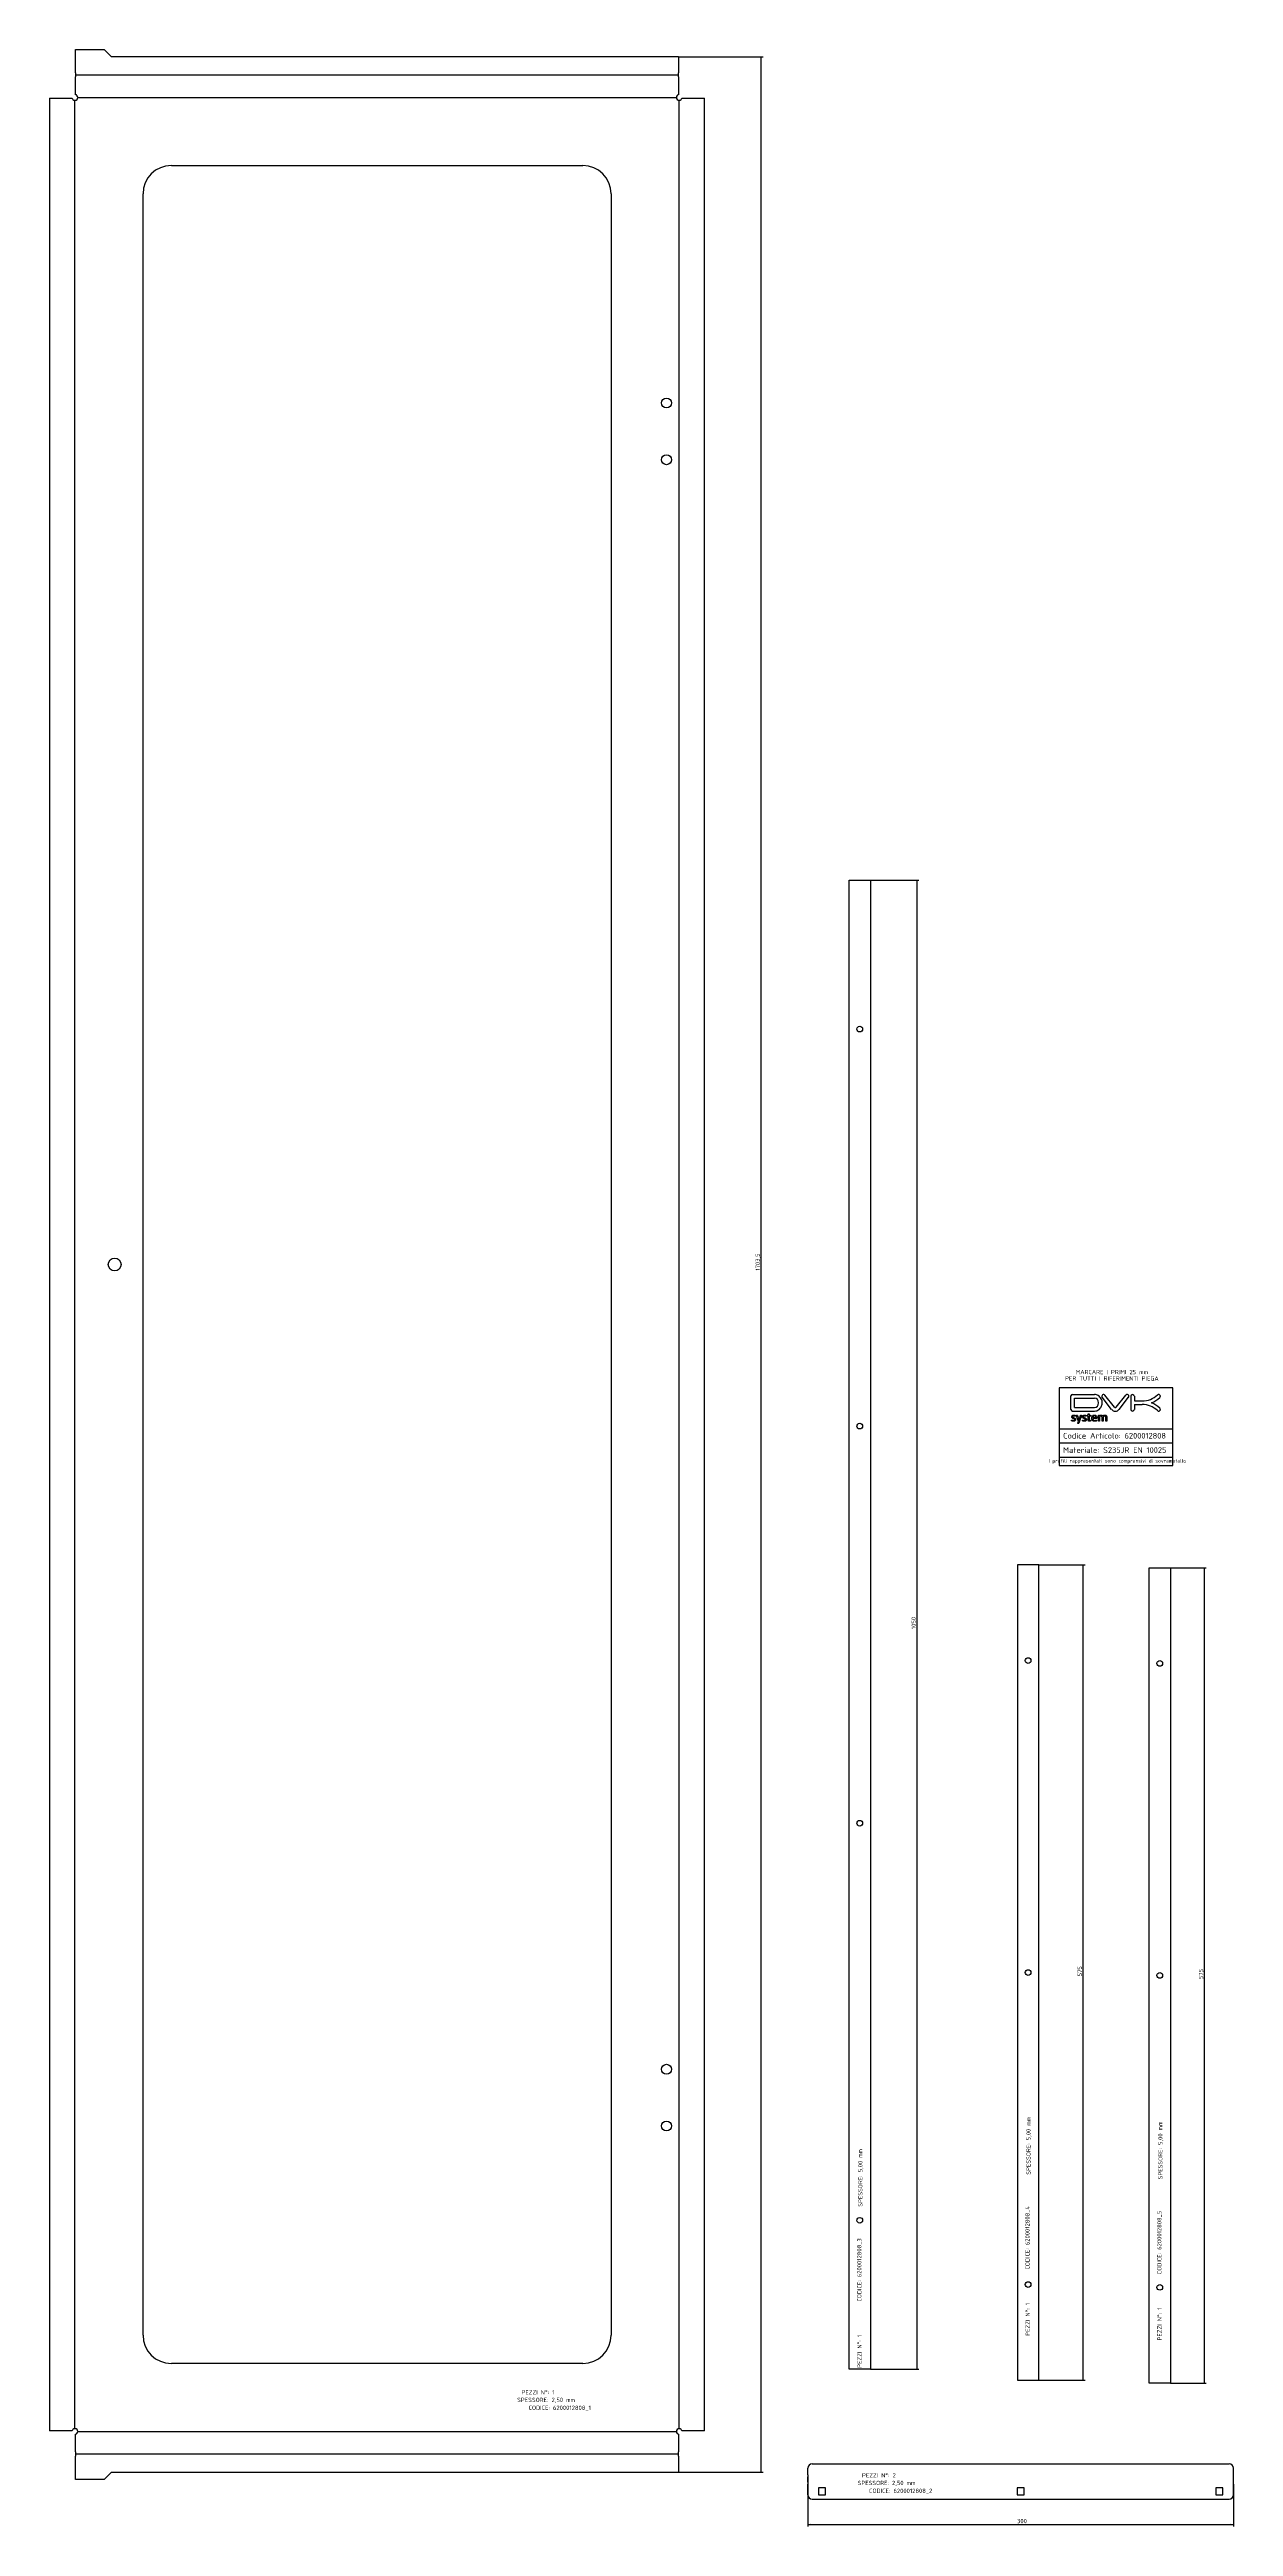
# Model space of a CAD drawing. Header units: millimetres. Extents: x 53 to 887, y 28 to 1774.
import ezdxf
from ezdxf.entities.mleader import LeaderData, LeaderLine
from ezdxf.enums import TextEntityAlignment as Align
from ezdxf.lldxf.tags import DXFTag
from ezdxf.math import Vec2, Vec3

# ---------------------------------------------------------------- set-up
doc = ezdxf.new("R2010")
doc.units = ezdxf.units.MM
for name, color, linetype in [('6200012808_1', 7, 'Continuous'), ('6200012808_2', 7, 'Continuous'), ('6200012808_3', 7, 'Continuous'), ('6200012808_4', 7, 'Continuous'), ('6200012808_5', 7, 'Continuous'), ('Default', 7, 'Continuous'), ('DV3_Default', 7, 'Continuous'), ('DV4_Default', 7, 'Continuous'), ('DV5_Default', 7, 'Continuous')]:
    doc.layers.add(name, color=color, linetype=linetype)
doc.styles.add('SEACAD_Solid_Edge_ISO', font='seiso.ttf')
tags = doc.linetypes.add('CENTER2', pattern=[28.575, 19.05, -3.175, 3.175, -3.175]).pattern_tags.tags
tags[10:11] = [DXFTag(74, 4), DXFTag(75, 0), DXFTag(340, '0'), DXFTag(46, 0.0), DXFTag(50, 0.0), DXFTag(44, 0.0), DXFTag(45, 0.0)]
tags[8:9] = [DXFTag(74, 4), DXFTag(75, 0), DXFTag(340, '0'), DXFTag(46, 0.0), DXFTag(50, 0.0), DXFTag(44, 0.0), DXFTag(45, 0.0)]
tags[6:7] = [DXFTag(74, 4), DXFTag(75, 0), DXFTag(340, '0'), DXFTag(46, 0.0), DXFTag(50, 0.0), DXFTag(44, 0.0), DXFTag(45, 0.0)]
tags[4:5] = [DXFTag(74, 4), DXFTag(75, 0), DXFTag(340, '0'), DXFTag(46, 0.0), DXFTag(50, 0.0), DXFTag(44, 0.0), DXFTag(45, 0.0)]
doc.dimstyles.new('DVK_System', dxfattribs={"dimtxt": 3, "dimasz": 2.25, "dimexe": 1.5, "dimexo": 0, "dimgap": 0.75, "dimtad": 1, "dimdec": 1, "dimtxsty": 'SEACAD_Solid_Edge_ISO', "dimblk1": '_SE_FILLED', "dimblk2": '_SE_FILLED', "dimsah": 1, "dimcen": 1.5, "dimazin": 3, "dimtfac": 0.5, "dimtdec": 3, "dimtmove": 0, "dimatfit": 3})

# ---------------------------------------------------------------- blocks, each defined once
blk = doc.blocks.new('_DOT')
at = {"color": 0}
blk.add_line((0, 0), (-1, 0), dxfattribs=at)
at = {"color": 0, "const_width": 0.333}
blk.add_lwpolyline([(-0.1665, 0, 1), (0.1665, 0, 1)], format="xyb", close=True, dxfattribs=at)
blk = doc.blocks.new('_SE_FILLED')
at = {"color": 0}
blk.add_line((0, 0), (-1, 0), dxfattribs=at)
blk.add_solid([(0, 0), (-1, -0.1665), (-1, 0.1665), (0, 0)], dxfattribs=at)
blk = doc.blocks.new('DVK_logo_sviluppi')
at = {"layer": 'Default', "color": 7, "linetype": 'Continuous'}
for p, q in [((1, 0), (16.6, 0)), ((0, -10.7), (0, -1)), ((1, -11.7), (16.5, -11.7)), ((2.5, -2.5), (16.6, -2.5)), ((2.5, -9.2), (2.5, -2.5)), ((2.5, -9.2), (16.6, -9.2)), ((7.5, -14.9), (6.1, -18.8)), ((15.4, -16.3), (17.6, -16.3)), ((28.7, -10.5), (22, -2)), ((30.7, -8.9), (24, -0.5)), ((31.9, -8.9), (38.6, -0.5)), ((33.9, -10.5), (40.6, -2)), ((42.2, -1.3), (42.2, -10.5)), ((44.7, -1.3), (44.7, -4.6)), ((44.7, -4.6), (50.2, -4.6)), ((44.7, -7.1), (50.2, -7.1)), ((44.7, -7.1), (44.7, -10.5)), ((5.7, -18), (5.7, -18))]:
    blk.add_line(p, q, dxfattribs=at)
for centre, radius, start, end in [((1, -1), 1.01, 90, 180), ((23, -1.3), 1.26, 38.5296, 218.5296), ((39.6, -1.3), 1.26, 321.4704, 141.4704), ((43.4, -1.3), 1.26, 0, 180), ((61.8, -1.3), 1.26, 313.3879, 133.3879), ((1, -10.7), 1.01, 180, 270), ((31.3, -8.5), 3.28, 218.5296, 321.4704), ((31.3, -8.5), 0.756, 218.5296, 321.4704), ((43.4, -10.5), 1.26, 180, 0), ((50.2, 11), 15.6, 270, 313.3879), ((50.2, -22.7), 15.6, 46.6121, 90), ((50.2, 11), 18.1, 291.4838, 313.3879), ((50.2, -22.7), 18.1, 46.6121, 68.5162), ((61.8, -10.5), 1.26, 226.6121, 46.6121)]:
    blk.add_arc(centre, radius, start, end, dxfattribs=at)
blk.add_ellipse((16.6, -5.9), major_axis=(0, 3.35), ratio=0.845363, start_param=3.141593, end_param=6.283185, dxfattribs=at)
for points, knots in [([(16.5, -11.7), (16.6, -11.7), (16.6, -11.7), (17.2, -11.7), (17.8, -11.6), (18.8, -11.3), (19.2, -11), (20.1, -10.4), (20.4, -10.1), (21, -9.4), (21.2, -9), (21.5, -8.3), (21.7, -7.9), (21.9, -7), (22, -6.6), (22, -5.6), (22, -5.1), (21.8, -4.1), (21.6, -3.6), (21.1, -2.6), (20.8, -2.2), (20.1, -1.4), (19.7, -1), (18.9, -0.5), (18.4, -0.3), (18, -0.2), (17.5, -0.1), (17.1, 0), (16.6, 0)], [0, 0, 0, 0, 0.004017, 0.004017, 0.070416, 0.070416, 0.136815, 0.136815, 0.203214, 0.203214, 0.269614, 0.269614, 0.336013, 0.336013, 0.402412, 0.402412, 0.468812, 0.468812, 0.535211, 0.535211, 0.60161, 0.60161, 0.66801, 0.66801, 0.734409, 0.734409, 0.734409, 1, 1, 1, 1]), ([(0.5, -18.1), (0.5, -18.1), (0.5, -18), (0.5, -18), (0.5, -18), (0.5, -18), (0.5, -18), (0.6, -18), (0.6, -18), (0.7, -18), (0.7, -18), (0.8, -18.1), (0.9, -18.1), (1, -18.1), (1, -18.2), (1.2, -18.2), (1.3, -18.3), (1.4, -18.3), (1.6, -18.3), (1.7, -18.3), (1.8, -18.3), (2, -18.3), (2, -18.3), (2.2, -18.3), (2.2, -18.2), (2.4, -18.1), (2.4, -18.1), (2.5, -18), (2.5, -17.9), (2.5, -17.8), (2.5, -17.6), (2.5, -17.5), (2.5, -17.4), (2.4, -17.3), (2.3, -17.3), (2.2, -17.2), (2.1, -17.1), (2, -17.1), (1.9, -17.1), (1.8, -17), (1.7, -17), (1.5, -16.9), (1.4, -16.9), (1.3, -16.8), (1.2, -16.7), (1.1, -16.7), (1, -16.6), (0.8, -16.4), (0.7, -16.3), (0.6, -16.2), (0.6, -16.1), (0.5, -15.9), (0.5, -15.6), (0.6, -15.4), (0.7, -15.1), (0.8, -15), (1, -14.8), (1.2, -14.7), (1.5, -14.6), (1.7, -14.5), (2, -14.5), (2.1, -14.5), (2.2, -14.6), (2.3, -14.6), (2.4, -14.6), (2.5, -14.6), (2.6, -14.6), (2.7, -14.7), (2.8, -14.7), (2.8, -14.7), (2.9, -14.8), (2.9, -14.8), (3, -14.8), (3, -14.8), (3, -14.8), (3, -14.9)], [0, 0, 0, 0, 0.008955, 0.008955, 0.017909, 0.017909, 0.017909, 0.027258, 0.027258, 0.042216, 0.042216, 0.042216, 0.072256, 0.072256, 0.072256, 0.112646, 0.112646, 0.112646, 0.162354, 0.162354, 0.162354, 0.200601, 0.200601, 0.200601, 0.231845, 0.231845, 0.263088, 0.263088, 0.263088, 0.296938, 0.296938, 0.330788, 0.330788, 0.330788, 0.365388, 0.365388, 0.365388, 0.405472, 0.405472, 0.405472, 0.449976, 0.449976, 0.449976, 0.49546, 0.49546, 0.49546, 0.540641, 0.540641, 0.585823, 0.585823, 0.585823, 0.650092, 0.650092, 0.706523, 0.706523, 0.762954, 0.762954, 0.819386, 0.819386, 0.875817, 0.875817, 0.875817, 0.911999, 0.911999, 0.911999, 0.945398, 0.945398, 0.945398, 0.971879, 0.971879, 0.971879, 0.990009, 0.990009, 0.990009, 1, 1, 1, 1]), ([(3, -15.4), (3, -15.4), (3, -15.4), (2.9, -15.4), (2.9, -15.4), (2.8, -15.4), (2.8, -15.3), (2.7, -15.3), (2.6, -15.3), (2.6, -15.2), (2.5, -15.2), (2.4, -15.2), (2.2, -15.1), (2.1, -15.1), (1.9, -15.1), (1.7, -15.1), (1.6, -15.2), (1.5, -15.2), (1.4, -15.3), (1.3, -15.4), (1.3, -15.5), (1.3, -15.5), (1.2, -15.6), (1.2, -15.8), (1.3, -15.9), (1.3, -16), (1.4, -16), (1.5, -16.1), (1.6, -16.2), (1.6, -16.2), (1.8, -16.3), (2, -16.4), (2.1, -16.4), (2.2, -16.5), (2.4, -16.5), (2.5, -16.6), (2.6, -16.7), (2.7, -16.7), (2.8, -16.8), (2.9, -16.9), (3, -17), (3.1, -17.1), (3.2, -17.2), (3.2, -17.3), (3.3, -17.5), (3.3, -17.6)], [0, 0, 0, 0, 0.012681, 0.012681, 0.034873, 0.034873, 0.034873, 0.078112, 0.078112, 0.078112, 0.135849, 0.135849, 0.135849, 0.198384, 0.198384, 0.255058, 0.255058, 0.311731, 0.311731, 0.368404, 0.368404, 0.368404, 0.412098, 0.412098, 0.47419, 0.47419, 0.47419, 0.534027, 0.534027, 0.534027, 0.607402, 0.607402, 0.680776, 0.680776, 0.680776, 0.759441, 0.759441, 0.759441, 0.835627, 0.835627, 0.835627, 0.911969, 0.911969, 0.911969, 1, 1, 1, 1]), ([(3, -14.9), (3, -14.9), (3, -14.9), (3, -14.9), (3, -15), (3.1, -15), (3.1, -15.1), (3.1, -15.2), (3.1, -15.2), (3, -15.3), (3, -15.3), (3, -15.3), (3, -15.3), (3, -15.4), (3, -15.4), (3, -15.4)], [0, 0, 0, 0, 0.169926, 0.169926, 0.339851, 0.339851, 0.509777, 0.509777, 0.713688, 0.713688, 0.713688, 0.881187, 0.881187, 0.881187, 1, 1, 1, 1]), ([(5.2, -18.7), (4.7, -17.4), (4.3, -16.2), (3.8, -14.9), (3.8, -14.8), (3.8, -14.8), (3.8, -14.7), (3.8, -14.7), (3.8, -14.6), (3.9, -14.6), (3.9, -14.6), (4, -14.6), (4, -14.6), (4.2, -14.6), (4.3, -14.6), (4.4, -14.6), (4.4, -14.6), (4.5, -14.6), (4.5, -14.7), (4.5, -14.7), (4.5, -14.7), (4.5, -14.7), (4.6, -14.8), (4.9, -15.8), (5.3, -16.9), (5.7, -18)], [0, 0, 0, 0, 0.475328, 0.475328, 0.475328, 0.492216, 0.492216, 0.505351, 0.505351, 0.518486, 0.518486, 0.518486, 0.540364, 0.540364, 0.561201, 0.561201, 0.582037, 0.582037, 0.582037, 0.592653, 0.592653, 0.603269, 0.603269, 0.603269, 1, 1, 1, 1]), ([(5.7, -18), (6.1, -16.9), (6.4, -15.8), (6.8, -14.8), (6.8, -14.7), (6.8, -14.7), (6.9, -14.6), (6.9, -14.6), (7, -14.6), (7, -14.6), (7.1, -14.6), (7.3, -14.6), (7.3, -14.6), (7.4, -14.6), (7.4, -14.6), (7.5, -14.6), (7.5, -14.7), (7.5, -14.7), (7.5, -14.7), (7.5, -14.8), (7.5, -14.8), (7.5, -14.9)], [0, 0, 0, 0, 0.769115, 0.769115, 0.769115, 0.796716, 0.796716, 0.824317, 0.824317, 0.824317, 0.875252, 0.875252, 0.919242, 0.919242, 0.919242, 0.947925, 0.947925, 0.947925, 0.970708, 0.970708, 1, 1, 1, 1]), ([(8.1, -18), (8.1, -18), (8.2, -18), (8.2, -18), (8.3, -18), (8.3, -18), (8.4, -18.1), (8.5, -18.1), (8.6, -18.1), (8.6, -18.2), (8.8, -18.2), (8.9, -18.3), (9, -18.3), (9.2, -18.3), (9.3, -18.3), (9.4, -18.3), (9.5, -18.3), (9.6, -18.3), (9.8, -18.3), (9.8, -18.2), (10, -18.1), (10, -18.1), (10.1, -18), (10.1, -17.9), (10.1, -17.8), (10.1, -17.6), (10.1, -17.5), (10.1, -17.4), (10, -17.3), (9.9, -17.3), (9.8, -17.2), (9.7, -17.1), (9.6, -17.1), (9.5, -17.1), (9.4, -17), (9.3, -17), (9.1, -16.9), (9, -16.9), (8.9, -16.8), (8.8, -16.7), (8.7, -16.7), (8.6, -16.6), (8.4, -16.4), (8.3, -16.3), (8.2, -16.2), (8.2, -16.1), (8.1, -15.9), (8.1, -15.6), (8.2, -15.4), (8.3, -15.1), (8.5, -14.9), (8.8, -14.7), (9, -14.6), (9.1, -14.6), (9.3, -14.5), (9.6, -14.5), (9.7, -14.5), (9.8, -14.6), (9.9, -14.6), (10, -14.6), (10.1, -14.6), (10.3, -14.7), (10.4, -14.7), (10.5, -14.8), (10.5, -14.8), (10.5, -14.8), (10.6, -14.8), (10.6, -14.8), (10.6, -14.9)], [0, 0, 0, 0, 0.009682, 0.009682, 0.025174, 0.025174, 0.025174, 0.055754, 0.055754, 0.055754, 0.096871, 0.096871, 0.096871, 0.147472, 0.147472, 0.147472, 0.186407, 0.186407, 0.186407, 0.218075, 0.218075, 0.249743, 0.249743, 0.249743, 0.284224, 0.284224, 0.318706, 0.318706, 0.318706, 0.353928, 0.353928, 0.353928, 0.394721, 0.394721, 0.394721, 0.440023, 0.440023, 0.440023, 0.486769, 0.486769, 0.486769, 0.532569, 0.532569, 0.578369, 0.578369, 0.578369, 0.63926, 0.63926, 0.692724, 0.692724, 0.746189, 0.799654, 0.799654, 0.799654, 0.873585, 0.873585, 0.873585, 0.910417, 0.910417, 0.910417, 0.936888, 0.936888, 0.963359, 0.963359, 0.98983, 0.98983, 0.98983, 1, 1, 1, 1]), ([(10.4, -15.4), (10.4, -15.3), (10.3, -15.3), (10.2, -15.3), (10.2, -15.2), (10.1, -15.2), (9.9, -15.2), (9.8, -15.1), (9.7, -15.1), (9.5, -15.1), (9.3, -15.1), (9.2, -15.2), (9.1, -15.2), (9, -15.3), (8.9, -15.4), (8.9, -15.5), (8.9, -15.5), (8.8, -15.6), (8.8, -15.8), (8.9, -15.9), (8.9, -16), (9, -16.1), (9.1, -16.1), (9.2, -16.2), (9.2, -16.2), (9.4, -16.3), (9.6, -16.4), (9.7, -16.4), (9.8, -16.5), (10, -16.5), (10.1, -16.6), (10.2, -16.7), (10.3, -16.7), (10.4, -16.8), (10.5, -16.9), (10.6, -17), (10.7, -17.1), (10.8, -17.2), (10.8, -17.3), (10.9, -17.5), (10.9, -17.6)], [0, 0, 0, 0, 0.044764, 0.044764, 0.044764, 0.104569, 0.104569, 0.104569, 0.169344, 0.169344, 0.228047, 0.228047, 0.28675, 0.28675, 0.345453, 0.345453, 0.345453, 0.390553, 0.390553, 0.454643, 0.454643, 0.454643, 0.517332, 0.517332, 0.517332, 0.593334, 0.593334, 0.669336, 0.669336, 0.669336, 0.750826, 0.750826, 0.750826, 0.82974, 0.82974, 0.82974, 0.908816, 0.908816, 0.908816, 1, 1, 1, 1]), ([(10.6, -14.9), (10.6, -14.9), (10.6, -14.9), (10.6, -14.9), (10.6, -15), (10.7, -15), (10.7, -15.1), (10.7, -15.2), (10.7, -15.2), (10.6, -15.3), (10.6, -15.3), (10.6, -15.3), (10.6, -15.3), (10.6, -15.4), (10.6, -15.4), (10.6, -15.4), (10.6, -15.4), (10.6, -15.4), (10.5, -15.4), (10.5, -15.4), (10.4, -15.4)], [0, 0, 0, 0, 0.128413, 0.128413, 0.256826, 0.256826, 0.385239, 0.385239, 0.539335, 0.539335, 0.539335, 0.665914, 0.665914, 0.665914, 0.754935, 0.754935, 0.754935, 0.866328, 0.866328, 1, 1, 1, 1]), ([(11.4, -14.7), (11.4, -14.7), (11.4, -14.7), (11.5, -14.7), (11.5, -14.6), (11.5, -14.6), (11.5, -14.6), (11.7, -14.6), (11.9, -14.6), (12.1, -14.6)], [0, 0, 0, 0, 0.108206, 0.108206, 0.108206, 0.204838, 0.204838, 0.204838, 1, 1, 1, 1]), ([(12.1, -15.2), (11.9, -15.2), (11.7, -15.2), (11.5, -15.2), (11.5, -15.2), (11.4, -15.2), (11.4, -15.2), (11.4, -15.1), (11.4, -15.1), (11.4, -14.9), (11.4, -14.8), (11.4, -14.8)], [0, 0, 0, 0, 0.517479, 0.517479, 0.517479, 0.646522, 0.646522, 0.646522, 0.879073, 0.879073, 1, 1, 1, 1]), ([(12.1, -14.6), (12.1, -14.3), (12.1, -14), (12.1, -13.7), (12.1, -13.7), (12.1, -13.7), (12.1, -13.6), (12.1, -13.6), (12.1, -13.6), (12.2, -13.6), (12.2, -13.6), (12.2, -13.6), (12.3, -13.6), (12.4, -13.6), (12.5, -13.6), (12.6, -13.6), (12.6, -13.6), (12.7, -13.6), (12.7, -13.6), (12.7, -13.6), (12.8, -13.6), (12.8, -13.6)], [0, 0, 0, 0, 0.540161, 0.540161, 0.540161, 0.578604, 0.578604, 0.617047, 0.617047, 0.617047, 0.686379, 0.686379, 0.686379, 0.78335, 0.78335, 0.892442, 0.892442, 0.892442, 0.946221, 0.946221, 1, 1, 1, 1]), ([(14, -18.4), (14, -18.5), (13.9, -18.6), (13.9, -18.6), (13.9, -18.7), (13.9, -18.7), (13.9, -18.8), (13.8, -18.8), (13.8, -18.8), (13.7, -18.8), (13.7, -18.8), (13.6, -18.8), (13.6, -18.9), (13.5, -18.9), (13.4, -18.9), (13.3, -18.9), (13, -18.9), (12.8, -18.9), (12.7, -18.8), (12.5, -18.8), (12.4, -18.7), (12.2, -18.5), (12.2, -18.3), (12.1, -18), (12.1, -17.8), (12.1, -17.6), (12.1, -16.8), (12.1, -16), (12.1, -15.2)], [0, 0, 0, 0, 0.038505, 0.038505, 0.038505, 0.059487, 0.059487, 0.084666, 0.084666, 0.084666, 0.115512, 0.115512, 0.115512, 0.150439, 0.150439, 0.185367, 0.185367, 0.290149, 0.290149, 0.290149, 0.383743, 0.383743, 0.477338, 0.477338, 0.570933, 0.570933, 0.570933, 1, 1, 1, 1]), ([(12.8, -13.6), (12.8, -13.7), (12.8, -13.7), (12.8, -13.7), (12.8, -14), (12.8, -14.3), (12.8, -14.6)], [0, 0, 0, 0, 0.061129, 0.061129, 0.061129, 1, 1, 1, 1]), ([(12.8, -14.6), (13.1, -14.6), (13.5, -14.6), (13.8, -14.6), (13.8, -14.6), (13.9, -14.6), (13.9, -14.7)], [0, 0, 0, 0, 0.938861, 0.938861, 0.938861, 1, 1, 1, 1]), ([(13.9, -14.8), (14, -14.8), (14, -14.9), (14, -15.1), (13.9, -15.1), (13.9, -15.2), (13.9, -15.2), (13.9, -15.2), (13.8, -15.2), (13.5, -15.2), (13.1, -15.2), (12.8, -15.2)], [0, 0, 0, 0, 0.083959, 0.083959, 0.245417, 0.245417, 0.245417, 0.334982, 0.334982, 0.334982, 1, 1, 1, 1]), ([(12.8, -15.2), (12.8, -16), (12.8, -16.7), (12.8, -17.4), (12.8, -17.7), (12.8, -17.9), (13, -18.2), (13.1, -18.3), (13.4, -18.3), (13.5, -18.3), (13.5, -18.3), (13.6, -18.2), (13.6, -18.2), (13.7, -18.2)], [0, 0, 0, 0, 0.599615, 0.599615, 0.599615, 0.753915, 0.753915, 0.908214, 0.908214, 0.959647, 0.959647, 0.959647, 1, 1, 1, 1]), ([(18, -18.6), (18, -18.6), (18, -18.6), (17.8, -18.7), (17.7, -18.7), (17.6, -18.8), (17.5, -18.8), (17.3, -18.8), (17.1, -18.9), (17, -18.9), (16.8, -18.9), (16.3, -18.9), (16, -18.9), (15.8, -18.8), (15.5, -18.7), (15.3, -18.5), (15.1, -18.4), (15, -18.2), (14.8, -18), (14.7, -17.4), (14.6, -17.1), (14.6, -16.4), (14.7, -16.1), (14.8, -15.8), (14.9, -15.6), (15, -15.3), (15.1, -15.1), (15.3, -15), (15.5, -14.8), (15.7, -14.7), (16, -14.6), (16.2, -14.5), (16.5, -14.5), (16.8, -14.5), (17.1, -14.6), (17.3, -14.7), (17.6, -14.8), (17.7, -14.9), (18, -15.3), (18.1, -15.5), (18.2, -15.9), (18.3, -16.2), (18.3, -16.4), (18.3, -16.5), (18.3, -16.5), (18.3, -16.6)], [0, 0, 0, 0, 0.022029, 0.022029, 0.044058, 0.044058, 0.044058, 0.084275, 0.084275, 0.084275, 0.130505, 0.130505, 0.210357, 0.210357, 0.210357, 0.27733, 0.27733, 0.27733, 0.358602, 0.358602, 0.439873, 0.439873, 0.516307, 0.516307, 0.516307, 0.587539, 0.587539, 0.587539, 0.654678, 0.654678, 0.654678, 0.726861, 0.726861, 0.726861, 0.800339, 0.800339, 0.800339, 0.86292, 0.86292, 0.925501, 0.925501, 0.988082, 0.988082, 0.988082, 1, 1, 1, 1]), ([(17.6, -16.3), (17.6, -16), (17.5, -15.7), (17.3, -15.4), (17.1, -15.2), (16.9, -15.1), (16.3, -15.1), (16.2, -15.1), (15.9, -15.3), (15.8, -15.4), (15.7, -15.5), (15.6, -15.6), (15.5, -15.7), (15.4, -16), (15.4, -16.2), (15.4, -16.3)], [0, 0, 0, 0, 0.259732, 0.259732, 0.259732, 0.501498, 0.501498, 0.62533, 0.62533, 0.749161, 0.749161, 0.749161, 0.87458, 0.87458, 1, 1, 1, 1]), ([(18.3, -16.6), (18.3, -16.7), (18.3, -16.8), (18.2, -16.8), (18.1, -16.9), (18.1, -16.9), (18, -16.9), (17.1, -16.9), (16.3, -16.9), (15.4, -16.9)], [0, 0, 0, 0, 0.086813, 0.086813, 0.086813, 0.156305, 0.156305, 0.156305, 1, 1, 1, 1]), ([(15.4, -16.9), (15.4, -17.1), (15.4, -17.3), (15.5, -17.6), (15.6, -17.8), (15.7, -17.9), (15.8, -18.1), (15.9, -18.1), (16.1, -18.2), (16.2, -18.3), (16.4, -18.3), (16.9, -18.3), (17, -18.3), (17.2, -18.3), (17.3, -18.2), (17.5, -18.2), (17.7, -18.1), (17.8, -18.1), (17.8, -18.1), (17.9, -18), (18, -18), (18, -18), (18, -18), (18, -18), (18.1, -18), (18.1, -18.1), (18.1, -18.1), (18.1, -18.1), (18.1, -18.2), (18.1, -18.2), (18.1, -18.2), (18.1, -18.3), (18.1, -18.4), (18.1, -18.4)], [0, 0, 0, 0, 0.137581, 0.137581, 0.275162, 0.275162, 0.275162, 0.399661, 0.399661, 0.399661, 0.555339, 0.555339, 0.679881, 0.679881, 0.679881, 0.764764, 0.764764, 0.849647, 0.849647, 0.849647, 0.883601, 0.883601, 0.904822, 0.904822, 0.904822, 0.92356, 0.92356, 0.942298, 0.942298, 0.942298, 0.975271, 0.975271, 1, 1, 1, 1]), ([(19.4, -18.8), (19.4, -18.8), (19.4, -18.7), (19.4, -18.7), (19.4, -17.4), (19.4, -16.1), (19.4, -14.7), (19.4, -14.7), (19.4, -14.7), (19.4, -14.7), (19.4, -14.7), (19.4, -14.6), (19.5, -14.6), (19.5, -14.6), (19.6, -14.6), (19.6, -14.6), (19.8, -14.6), (19.9, -14.6), (19.9, -14.6), (20, -14.6)], [0, 0, 0, 0, 0.012749, 0.012749, 0.012749, 0.858585, 0.858585, 0.858585, 0.872641, 0.872641, 0.886697, 0.886697, 0.886697, 0.915937, 0.915937, 0.945176, 0.945176, 0.972588, 1, 1, 1, 1]), ([(20, -15.3), (20.3, -15), (20.5, -14.8), (20.9, -14.6), (21.1, -14.5), (21.3, -14.5), (21.5, -14.5), (21.6, -14.6), (21.8, -14.6), (21.9, -14.6), (22, -14.7), (22.1, -14.8), (22.2, -14.8), (22.3, -14.9), (22.4, -15), (22.4, -15.1), (22.5, -15.2), (22.5, -15.3)], [0, 0, 0, 0, 0.247284, 0.247284, 0.494568, 0.494568, 0.494568, 0.640409, 0.640409, 0.640409, 0.765357, 0.765357, 0.765357, 0.881502, 0.881502, 0.881502, 1, 1, 1, 1]), ([(20, -14.7), (20, -14.7), (20, -14.7), (20, -14.7), (20, -14.9), (20, -15.1), (20, -15.3)], [0, 0, 0, 0, 0.101327, 0.101327, 0.101327, 1, 1, 1, 1]), ([(22, -18.8), (21.9, -18.8), (21.9, -18.7), (21.9, -18.7), (21.9, -17.9), (21.9, -17.1), (21.9, -16.3), (21.9, -16.1), (21.9, -16), (21.9, -15.8), (21.9, -15.7), (21.8, -15.5), (21.6, -15.3), (21.5, -15.3), (21.4, -15.2), (21.3, -15.2), (21, -15.2), (20.8, -15.2), (20.7, -15.4), (20.5, -15.5), (20.3, -15.7), (20.1, -15.9)], [0, 0, 0, 0, 0.011554, 0.011554, 0.011554, 0.460357, 0.460357, 0.460357, 0.54578, 0.54578, 0.54578, 0.613607, 0.681435, 0.681435, 0.681435, 0.75916, 0.75916, 0.851459, 0.851459, 0.851459, 1, 1, 1, 1]), ([(20.1, -15.9), (20.1, -16.9), (20.1, -17.8), (20.1, -18.7), (20.1, -18.7), (20.1, -18.8), (20.1, -18.8)], [0, 0, 0, 0, 0.977542, 0.977542, 0.977542, 1, 1, 1, 1]), ([(22.5, -15.3), (22.7, -15.2), (22.8, -15.1), (23, -14.9), (23.1, -14.8), (23.2, -14.7), (23.4, -14.7), (23.5, -14.6), (23.6, -14.6), (23.7, -14.6), (23.8, -14.5), (23.9, -14.5), (24.1, -14.5), (24.4, -14.6), (24.5, -14.7), (24.7, -14.8), (24.8, -14.9), (25.1, -15.2), (25.1, -15.4), (25.2, -15.6), (25.2, -15.8), (25.2, -16), (25.2, -16.2), (25.2, -17), (25.2, -17.9), (25.2, -18.7)], [0, 0, 0, 0, 0.072005, 0.072005, 0.14401, 0.14401, 0.14401, 0.197438, 0.197438, 0.197438, 0.245731, 0.245731, 0.245731, 0.347166, 0.347166, 0.347166, 0.433538, 0.433538, 0.519909, 0.519909, 0.519909, 0.617465, 0.617465, 0.617465, 1, 1, 1, 1]), ([(22.7, -15.9), (22.7, -16.9), (22.7, -17.8), (22.7, -18.7), (22.7, -18.7), (22.7, -18.8), (22.6, -18.8), (22.6, -18.8), (22.6, -18.8)], [0, 0, 0, 0, 0.953032, 0.953032, 0.953032, 0.976516, 0.976516, 1, 1, 1, 1]), ([(24.5, -18.8), (24.5, -18.8), (24.5, -18.7), (24.5, -18.7), (24.5, -17.9), (24.5, -17.1), (24.5, -16.3), (24.5, -16.1), (24.5, -16), (24.4, -15.7), (24.3, -15.5), (24.2, -15.3), (24.1, -15.3), (24, -15.2), (23.9, -15.2), (23.6, -15.2), (23.4, -15.2), (23.2, -15.4), (23.1, -15.5), (22.9, -15.7), (22.7, -15.9)], [0, 0, 0, 0, 0.011847, 0.011847, 0.011847, 0.460353, 0.460353, 0.460353, 0.533871, 0.533871, 0.607389, 0.680907, 0.680907, 0.680907, 0.756469, 0.756469, 0.851531, 0.851531, 0.851531, 1, 1, 1, 1]), ([(3.3, -17.6), (3.3, -17.8), (3.2, -18), (3.1, -18.2), (3.1, -18.3), (3, -18.5), (2.7, -18.7), (2.5, -18.8), (2.3, -18.8), (2.1, -18.9), (1.9, -18.9), (1.6, -18.9), (1.4, -18.9), (1.2, -18.9), (1.1, -18.8), (1, -18.8), (0.9, -18.8), (0.8, -18.7), (0.7, -18.7), (0.6, -18.6), (0.6, -18.6), (0.5, -18.6), (0.5, -18.6), (0.5, -18.5), (0.5, -18.5), (0.5, -18.4), (0.5, -18.3), (0.5, -18.2), (0.5, -18.1), (0.5, -18.1)], [0, 0, 0, 0, 0.139825, 0.139825, 0.139825, 0.274412, 0.274412, 0.408998, 0.408998, 0.408998, 0.568927, 0.568927, 0.663699, 0.663699, 0.758472, 0.758472, 0.758472, 0.828659, 0.828659, 0.828659, 0.874758, 0.874758, 0.874758, 0.910045, 0.910045, 0.910045, 0.965605, 0.965605, 1, 1, 1, 1]), ([(4.8, -20.3), (4.8, -20.3), (4.8, -20.2), (4.8, -20.2), (5, -19.7), (5.2, -19.3), (5.3, -18.8)], [0, 0, 0, 0, 0.06952, 0.06952, 0.06952, 1, 1, 1, 1]), ([(6.1, -18.8), (5.9, -19.3), (5.7, -19.8), (5.6, -20.3), (5.5, -20.3), (5.5, -20.4), (5.4, -20.4), (5.4, -20.4), (5.2, -20.4), (5, -20.4), (5, -20.4), (4.9, -20.4), (4.8, -20.4), (4.8, -20.4), (4.8, -20.3), (4.8, -20.3)], [0, 0, 0, 0, 0.633981, 0.633981, 0.633981, 0.707124, 0.707124, 0.707124, 0.824274, 0.824274, 0.88285, 0.88285, 0.941425, 0.941425, 1, 1, 1, 1]), ([(5.3, -18.8), (5.3, -18.8), (5.3, -18.8), (5.3, -18.8), (5.2, -18.7), (5.2, -18.7), (5.2, -18.7)], [0, 0, 0, 0, 0.493406, 0.493406, 0.493406, 1, 1, 1, 1]), ([(10.9, -17.6), (10.9, -17.8), (10.8, -18), (10.7, -18.2), (10.7, -18.3), (10.6, -18.5), (10.3, -18.7), (10.1, -18.8), (9.7, -18.9), (9.5, -18.9), (9.2, -18.9), (9, -18.9), (8.9, -18.9), (8.8, -18.9), (8.7, -18.8), (8.6, -18.8), (8.5, -18.8), (8.4, -18.7), (8.3, -18.7), (8.2, -18.6), (8.2, -18.6), (8.1, -18.6), (8.1, -18.6), (8.1, -18.5), (8.1, -18.5), (8.1, -18.4), (8.1, -18.3), (8.1, -18.2), (8.1, -18.1), (8.1, -18.1)], [0, 0, 0, 0, 0.139834, 0.139834, 0.139834, 0.287365, 0.287365, 0.434896, 0.434896, 0.582427, 0.582427, 0.669853, 0.669853, 0.669853, 0.758508, 0.758508, 0.758508, 0.828681, 0.828681, 0.828681, 0.874828, 0.874828, 0.874828, 0.910039, 0.910039, 0.910039, 0.965603, 0.965603, 1, 1, 1, 1]), ([(8.1, -18.1), (8.1, -18.1), (8.1, -18), (8.1, -18), (8.1, -18), (8.1, -18)], [0, 0, 0, 0, 0.5, 0.5, 1, 1, 1, 1]), ([(13.8, -18.2), (13.8, -18.2), (13.8, -18.1), (13.9, -18.1), (13.9, -18.2), (13.9, -18.2)], [0, 0, 0, 0, 0.555556, 0.555556, 1, 1, 1, 1]), ([(18.1, -18.4), (18.1, -18.4), (18.1, -18.4), (18.1, -18.5), (18.1, -18.5), (18.1, -18.5)], [0, 0, 0, 0, 0.5, 0.5, 1, 1, 1, 1]), ([(20, -18.8), (20, -18.8), (20, -18.8), (19.9, -18.8), (19.9, -18.8), (19.8, -18.8), (19.7, -18.8), (19.6, -18.8), (19.6, -18.8), (19.5, -18.8), (19.5, -18.8), (19.4, -18.8), (19.4, -18.8), (19.4, -18.8), (19.4, -18.8)], [0, 0, 0, 0, 0.168476, 0.168476, 0.168476, 0.451004, 0.451004, 0.716912, 0.716912, 0.716912, 0.891171, 0.891171, 0.891171, 1, 1, 1, 1]), ([(22.6, -18.8), (22.6, -18.8), (22.5, -18.8), (22.5, -18.8), (22.4, -18.8), (22.4, -18.8), (22.2, -18.8), (22.2, -18.8), (22.1, -18.8), (22.1, -18.8), (22, -18.8), (22, -18.8)], [0, 0, 0, 0, 0.197617, 0.197617, 0.197617, 0.496617, 0.496617, 0.795617, 0.795617, 0.795617, 1, 1, 1, 1]), ([(25.2, -18.8), (25.1, -18.8), (25.1, -18.8), (25.1, -18.8), (25, -18.8), (25, -18.8), (24.8, -18.8), (24.8, -18.8), (24.7, -18.8), (24.7, -18.8), (24.6, -18.8), (24.6, -18.8), (24.6, -18.8), (24.5, -18.8), (24.5, -18.8)], [0, 0, 0, 0, 0.170234, 0.170234, 0.170234, 0.435728, 0.435728, 0.717814, 0.717814, 0.717814, 0.89388, 0.89388, 0.89388, 1, 1, 1, 1]), ([(25.2, -18.7), (25.2, -18.7), (25.2, -18.8), (25.2, -18.8), (25.2, -18.8), (25.2, -18.8)], [0, 0, 0, 0, 0.5, 0.5, 1, 1, 1, 1])]:
    blk.add_open_spline(points, degree=3, knots=knots, dxfattribs=at)
for points in [[(11.4, -14.8), (11.4, -14.8), (11.4, -14.7), (11.4, -14.7)], [(13.9, -14.7), (13.9, -14.7), (13.9, -14.8), (13.9, -14.8)], [(13.9, -14.7), (13.9, -14.7), (13.9, -14.7), (13.9, -14.7)], [(20, -14.6), (20, -14.7), (20, -14.7), (20, -14.7)], [(13.7, -18.2), (13.7, -18.2), (13.7, -18.2), (13.8, -18.2)], [(13.9, -18.2), (13.9, -18.2), (13.9, -18.3), (13.9, -18.3)], [(13.9, -18.2), (13.9, -18.2), (13.9, -18.2), (13.9, -18.2)], [(13.9, -18.3), (14, -18.3), (14, -18.4), (14, -18.4)], [(18.1, -18.5), (18.1, -18.5), (18.1, -18.6), (18, -18.6)], [(20.1, -18.8), (20.1, -18.8), (20, -18.8), (20, -18.8)], [(22, -18.8), (22, -18.8), (22, -18.8), (22, -18.8)]]:
    blk.add_open_spline(points, degree=3, dxfattribs=at)
blk = doc.blocks.new('Cartiglio_sviluppo')
at = {"layer": 'Default', "color": 7, "linetype": 'Continuous'}
for p, q in [((80, 55), (0, 55)), ((0, 55), (0, 0)), ((80, 0), (80, 55)), ((0, 26), (80, 26)), ((0, 16), (80, 16)), ((0, 6), (80, 6)), ((0, 0), (80, 0))]:
    blk.add_line(p, q, dxfattribs=at)
at = {"layer": 'Default', "color": 7}
blk.add_blockref('DVK_logo_sviluppi', (8.2, 50.2), dxfattribs=at)
at = {"layer": 'Default', "width": 80}
for s, insert, char_height, attachment_point in [('{\\fSolid Edge ISO|b0||i0||c0|p34;\\C7;\\H4.;\\W1.; Codice Articolo: 6200012808\\P}', (0, 21.1), 4, 4), ('{\\fSolid Edge ISO|b0||i0||c0|p34;\\C7;\\H2.5;\\W1.; I profili rappresentati sono comprensivi di sovrametallo}', (40, 3), 2.5, 5), ('{\\fSolid Edge ISO|b0||i0||c0|p34;\\C7;\\H4.;\\W1.; Materiale: S235JR EN 10025\\P}', (0, 11), 4, 4)]:
    blk.add_mtext(s, dxfattribs=dict(at, insert=insert, char_height=char_height, attachment_point=attachment_point))
blk = doc.blocks.new('SE1')
at = {"layer": '6200012808_2', "color": 7, "linetype": 'Continuous'}
for p, q in [((590.4, 71.8), (884.4, 71.8)), ((587.4, 64.2), (587.4, 68.8)), ((587.4, 64.2), (587.4, 62.8)), ((587.4, 59), (587.4, 62.8)), ((587.4, 59), (587.4, 57.6)), ((587.4, 50), (587.4, 57.6)), ((594.9, 55), (594.9, 50)), ((599.9, 55), (594.9, 55)), ((599.9, 50), (599.9, 55)), ((734.9, 55), (734.9, 50)), ((739.9, 55), (734.9, 55)), ((739.9, 50), (739.9, 55)), ((874.9, 55), (874.9, 50)), ((879.9, 55), (874.9, 55)), ((879.9, 50), (879.9, 55)), ((887.4, 64.2), (887.4, 68.8)), ((887.4, 62.8), (887.4, 64.2)), ((887.4, 59), (887.4, 62.8)), ((887.4, 57.6), (887.4, 59)), ((887.4, 50), (887.4, 57.6)), ((590.4, 47), (884.4, 47)), ((594.9, 50), (599.9, 50)), ((734.9, 50), (739.9, 50)), ((874.9, 50), (879.9, 50))]:
    blk.add_line(p, q, dxfattribs=at)
for centre, start, end in [((590.4, 68.8), 90, 180), ((884.4, 68.8), 0, 90), ((590.4, 50), 180, 270), ((884.4, 50), 270, 0)]:
    blk.add_arc(centre, 3, start, end, dxfattribs=at)
blk = doc.blocks.new('SE2')
at = {"layer": '6200012808_3', "color": 7, "linetype": 'Continuous'}
for p, q in [((616.5, 1188.6), (631.5, 1188.6)), ((616.5, 138.6), (616.5, 1188.6)), ((631.5, 1188.6), (631.5, 138.6)), ((631.5, 138.6), (616.5, 138.6))]:
    blk.add_line(p, q, dxfattribs=at)
at = {"layer": 'DV3_Default', "color": 7, "linetype": 'Continuous'}
for centre in [(624, 1083.6), (624, 803.6), (624, 523.6), (624, 243.6)]:
    blk.add_circle(centre, 2, dxfattribs=at)
blk = doc.blocks.new('SE3')
at = {"layer": '6200012808_4', "color": 7, "linetype": 'Continuous'}
for p, q in [((735.2, 705.8), (735.2, 130.8)), ((750.2, 705.8), (735.2, 705.8)), ((750.2, 130.8), (750.2, 705.8)), ((735.2, 130.8), (750.2, 130.8))]:
    blk.add_line(p, q, dxfattribs=at)
at = {"layer": 'DV4_Default', "color": 7, "linetype": 'Continuous'}
for centre in [(742.7, 638.3), (742.7, 418.3), (742.7, 198.3)]:
    blk.add_circle(centre, 2, dxfattribs=at)
blk = doc.blocks.new('SE4')
at = {"layer": '6200012808_5', "color": 7, "linetype": 'Continuous'}
for p, q in [((828, 128.8), (828, 703.8)), ((828, 703.8), (843, 703.8)), ((843, 703.8), (843, 128.8)), ((843, 128.8), (828, 128.8))]:
    blk.add_line(p, q, dxfattribs=at)
at = {"layer": 'DV5_Default', "color": 7, "linetype": 'Continuous'}
for centre in [(835.5, 636.3), (835.5, 416.3), (835.5, 196.3)]:
    blk.add_circle(centre, 2, dxfattribs=at)
blk = doc.blocks.new('DMBLK26')
at = {"layer": 'Default', "linetype": 'Continuous', "transparency": 16777216}
for points in [[(554.8, 1767.1), (554.4, 1769.3), (554, 1767.1)], [(554.8, 68.1), (554, 68.1), (554.4, 65.9)]]:
    blk.add_hatch(color=7, dxfattribs=at).paths.add_polyline_path(points)
at = {"layer": 'Default', "color": 7, "linetype": 'Continuous', "transparency": 16777216}
for p, q in [((496.3, 1769.3), (555.9, 1769.3)), ((554.4, 1769.3), (554.4, 65.9)), ((496.3, 65.9), (555.9, 65.9))]:
    blk.add_line(p, q, dxfattribs=at)
at = {"layer": 'Default', "color": 7, "linetype": 'Continuous', "transparency": 16777216, "style": 'SEACAD_Solid_Edge_ISO'}
blk.add_text('1703,5', height=3, rotation=90, dxfattribs=at).set_placement((550.6, 913.2), align=Align.TOP_LEFT)
blk = doc.blocks.new('DMBLK27')
at = {"layer": 'Default', "linetype": 'Continuous', "transparency": 16777216}
for points in [[(664.6, 1186.4), (664.2, 1188.6), (663.8, 1186.4)], [(664.6, 140.9), (663.8, 140.9), (664.2, 138.6)]]:
    blk.add_hatch(color=7, dxfattribs=at).paths.add_polyline_path(points)
at = {"layer": 'Default', "color": 7, "linetype": 'Continuous', "transparency": 16777216}
for p, q in [((631.5, 1188.6), (665.7, 1188.6)), ((664.2, 1188.6), (664.2, 138.6)), ((631.5, 138.6), (665.7, 138.6))]:
    blk.add_line(p, q, dxfattribs=at)
at = {"layer": 'Default', "color": 7, "linetype": 'Continuous', "transparency": 16777216, "style": 'SEACAD_Solid_Edge_ISO'}
blk.add_text('1050', height=3, rotation=90, dxfattribs=at).set_placement((660.5, 660.4), align=Align.TOP_LEFT)
blk = doc.blocks.new('DMBLK28')
at = {"layer": 'Default', "linetype": 'Continuous', "transparency": 16777216}
for points in [[(781.8, 703.5), (781.4, 705.8), (781, 703.5)], [(781.8, 133), (781, 133), (781.4, 130.8)]]:
    blk.add_hatch(color=7, dxfattribs=at).paths.add_polyline_path(points)
at = {"layer": 'Default', "color": 7, "linetype": 'Continuous', "transparency": 16777216}
for p, q in [((750.2, 705.8), (782.9, 705.8)), ((781.4, 130.8), (781.4, 705.8)), ((750.2, 130.8), (782.9, 130.8))]:
    blk.add_line(p, q, dxfattribs=at)
at = {"layer": 'Default', "color": 7, "linetype": 'Continuous', "transparency": 16777216, "style": 'SEACAD_Solid_Edge_ISO'}
blk.add_text('575', height=3, rotation=90, dxfattribs=at).set_placement((777.6, 415.6), align=Align.TOP_LEFT)
blk = doc.blocks.new('DMBLK29')
at = {"layer": 'Default', "linetype": 'Continuous', "transparency": 16777216}
for points in [[(867.2, 701.5), (866.8, 703.8), (866.4, 701.5)], [(867.2, 131), (866.4, 131), (866.8, 128.8)]]:
    blk.add_hatch(color=7, dxfattribs=at).paths.add_polyline_path(points)
at = {"layer": 'Default', "color": 7, "linetype": 'Continuous', "transparency": 16777216}
for p, q in [((843, 703.8), (868.3, 703.8)), ((866.8, 703.8), (866.8, 128.8)), ((843, 128.8), (868.3, 128.8))]:
    blk.add_line(p, q, dxfattribs=at)
at = {"layer": 'Default', "color": 7, "linetype": 'Continuous', "transparency": 16777216, "style": 'SEACAD_Solid_Edge_ISO'}
blk.add_text('575', height=3, rotation=90, dxfattribs=at).set_placement((863.1, 413.6), align=Align.TOP_LEFT)
blk = doc.blocks.new('DMBLK30')
at = {"layer": 'Default', "linetype": 'Continuous', "transparency": 16777216}
for points in [[(589.7, 28.8), (589.7, 29.6), (587.4, 29.2)], [(885.2, 28.8), (887.4, 29.2), (885.2, 29.6)]]:
    blk.add_hatch(color=7, dxfattribs=at).paths.add_polyline_path(points)
at = {"layer": 'Default', "color": 7, "linetype": 'Continuous', "transparency": 16777216}
for p, q in [((587.4, 62.8), (587.4, 27.7)), ((887.4, 57.6), (887.4, 27.7)), ((587.4, 29.2), (887.4, 29.2))]:
    blk.add_line(p, q, dxfattribs=at)
at = {"layer": 'Default', "color": 7, "linetype": 'Continuous', "transparency": 16777216, "style": 'SEACAD_Solid_Edge_ISO'}
blk.add_text('300', height=3, dxfattribs=at).set_placement((734.9, 33), align=Align.TOP_LEFT)

msp = doc.modelspace()

# ---------------------------------------------------------------- linework, layer by layer
at = {"layer": '6200012808_1', "color": 7, "linetype": 'Continuous'}
for p, q in [((71.32, 1757.83), (71.32, 1774.33)), ((71.32, 1774.33), (91.32, 1774.33)), ((91.32, 1774.33), (96.32, 1769.33)), ((96.32, 1769.33), (496.28, 1769.33)), ((496.28, 1769.33), (496.28, 1757.83)), ((71.32, 1757.83), (71.32, 1754.97)), ((71.32, 1742.48), (71.32, 1754.97)), ((496.28, 1754.97), (496.28, 1757.83)), ((496.28, 1754.97), (496.28, 1742.48)), ((52.93, 1740.08), (52.93, 95.12)), ((52.93, 1740.08), (68.92, 1740.08)), ((498.68, 1740.08), (514.66, 1740.08)), ((514.66, 95.12), (514.66, 1740.08)), ((138.8, 1692.6), (428.8, 1692.6)), ((118.8, 162.6), (118.8, 1672.6)), ((448.8, 1672.6), (448.8, 162.6)), ((428.8, 142.6), (138.8, 142.6)), ((68.92, 95.12), (52.93, 95.12)), ((71.32, 80.23), (71.32, 92.72)), ((72.28, 96.08), (72.3, 96.1)), ((72.3, 96.1), (72.28, 96.08)), ((495.32, 96.08), (495.3, 96.1)), ((495.3, 96.1), (495.32, 96.08)), ((496.28, 92.72), (496.28, 80.23)), ((514.66, 95.12), (498.68, 95.12)), ((71.32, 80.23), (71.32, 77.37)), ((71.32, 60.87), (71.32, 77.37)), ((496.28, 77.37), (496.28, 80.23)), ((496.28, 77.37), (496.28, 65.87)), ((91.32, 60.87), (71.32, 60.87)), ((96.32, 65.87), (91.32, 60.87)), ((496.28, 65.87), (96.32, 65.87))]:
    msp.add_line(p, q, dxfattribs=at)
at = {"layer": '6200012808_1', "color": 7, "linetype": 'CENTER2'}
for p, q in [((71.32, 1756.4), (496.28, 1756.4)), ((70.86, 96.67), (70.86, 1738.53)), ((72.86, 1740.53), (494.73, 1740.53)), ((496.73, 96.67), (496.73, 1738.53)), ((72.86, 94.67), (494.73, 94.67)), ((496.28, 78.8), (71.32, 78.8))]:
    msp.add_line(p, q, dxfattribs=at)
at = {"layer": '6200012808_1', "color": 7, "linetype": 'Continuous'}
for centre, radius in [((487.8, 1525.1), 3.5), ((487.8, 1485.1), 3.5), ((98.8, 917.6), 4.5), ((487.8, 350.1), 3.5), ((487.8, 310.1), 3.5)]:
    msp.add_circle(centre, radius, dxfattribs=at)
for centre, radius, start, end in [((70.86, 1740.53), 2, 193.10144, 224.21929), ((70.86, 1740.53), 2, 224.21929, 315), ((70.86, 1740.53), 2, 45.78071, 76.89856), ((70.86, 1740.53), 2, 315.00783, 45.78071), ((70.86, 1740.53), 2, 315, 315.00783), ((496.73, 1740.53), 2, 134.21929, 224.99217), ((496.73, 1740.53), 2, 225, 315.78071), ((496.73, 1740.53), 2, 224.99217, 225), ((496.73, 1740.53), 2, 103.10144, 134.21929), ((496.73, 1740.53), 2, 315.78071, 346.89856), ((138.8, 1672.6), 20, 90, 180), ((428.8, 1672.6), 20, 0, 90), ((138.8, 162.6), 20, 180, 270), ((428.8, 162.6), 20, 270, 0), ((70.86, 94.67), 2, 135.78071, 166.89856), ((70.86, 94.67), 2, 44.99217, 135.78071), ((70.86, 94.67), 2, 283.10144, 314.21929), ((70.86, 94.67), 2, 314.21929, 45), ((496.73, 94.67), 2, 134.99217, 225.78071), ((496.73, 94.67), 2, 44.21929, 135), ((496.73, 94.67), 2, 225.78071, 256.89856), ((496.73, 94.67), 2, 13.10144, 44.21929)]:
    msp.add_arc(centre, radius, start, end, dxfattribs=at)

# ---------------------------------------------------------------- block references
at = {"layer": 'Default'}
for name in ['SE2', 'SE3', 'SE4', 'SE1']:
    msp.add_blockref(name, (0, 0), dxfattribs=at)
at = {"layer": 'Default', "color": 7}
msp.add_blockref('Cartiglio_sviluppo', (764.68, 775.74), dxfattribs=at)

# ---------------------------------------------------------------- dimensions: what is measured, and where the dimension line sits
at = {"layer": 'Default', "color": 7, "linetype": 'Continuous'}
for base, p1, p2, angle, picture, middle in [((554.38, 1769.33), (496.28, 1769.33), (496.28, 65.87), 270, 'DMBLK26', (554.38, 917.6)), ((664.22, 1188.64), (631.47, 1188.64), (631.47, 138.64), 270, 'DMBLK27', (664.22, 663.64)), ((781.38, 130.76), (750.2, 130.76), (750.2, 705.76), 90, 'DMBLK28', (781.38, 418.26)), ((866.81, 703.78), (843.04, 703.78), (843.04, 128.78), 270, 'DMBLK29', (866.81, 416.28))]:
    dim = msp.add_linear_dim(base=base, p1=p1, p2=p2, angle=angle, text='\\A1;<>', dimstyle='DVK_System', dxfattribs=at)
    dim.commit()
    dim.dimension.update_dxf_attribs({"geometry": picture, "text_midpoint": middle, "dimtype": 161})
dim = msp.add_linear_dim(base=(887.42, 29.21), p1=(587.42, 62.8), p2=(887.42, 57.58), text='\\A1;<>', dimstyle='DVK_System', dxfattribs=at)
dim.commit()
dim.dimension.update_dxf_attribs({"geometry": 'DMBLK30', "text_midpoint": (737.42, 29.21), "dimtype": 160})

# ---------------------------------------------------------------- leaders
ml = msp.add_multileader_mtext('Standard', dxfattribs=at)
ml.set_content('{\\pxsm0.9;\\fSolid Edge ISO|b0||i0||c0|p34;\\W1.;MARCARE I PRIMI 25 mm\\PPER TUTTI I RIFERIMENTI PIEGA\\P}', color=7)
ml.set_leader_properties()
ml.set_arrow_properties(name='DOT')
ml.build(insert=Vec2(0, 0))
ml.multileader.update_dxf_attribs({"leader_type": 0, "dogleg_length": 0, "arrow_head_size": 2.25})
ctx = ml.context
ctx.base_point, ctx.char_height, ctx.arrow_head_size, ctx.landing_gap_size = Vec3(777.99, 841.73), 3, 2.25, 1.05
ctx.text_align_type = 1
ctx.mtext.insert, ctx.mtext.alignment = Vec3(801.72, 843.24), 2
ml = msp.add_multileader_mtext('Standard', dxfattribs=at)
ml.set_content('{\\pxsm0.9;\\fSolid Edge ISO|b0||i0||c0|p34;\\W1.;SPESSORE: 5,00 mm\\P}', color=7)
ml.set_leader_properties()
ml.build(insert=Vec2(0, 0))
ml.multileader.update_dxf_attribs({"dogleg_length": 0, "arrow_head_size": 2.25})
ctx = ml.context
ctx.base_point, ctx.char_height, ctx.arrow_head_size, ctx.landing_gap_size = Vec3(743.16, 280.89), 3, 2.25, 1.05
ctx.text_align_type = 1
ctx.mtext.insert, ctx.mtext.text_direction, ctx.mtext.rotation, ctx.mtext.alignment = Vec3(741.43, 296.15), Vec3(0, 1), 1.5707963, 2
ml = msp.add_multileader_mtext('Standard', dxfattribs=at)
ml.set_content('{\\pxsm0.9;\\fSolid Edge ISO|b0||i0||c0|p34;\\W1.;SPESSORE: 5,00 mm\\P}', color=7)
ml.set_leader_properties()
ml.build(insert=Vec2(0, 0))
ml.multileader.update_dxf_attribs({"dogleg_length": 0, "arrow_head_size": 2.25})
ctx = ml.context
ctx.base_point, ctx.char_height, ctx.arrow_head_size, ctx.landing_gap_size = Vec3(836.12, 277.61), 3, 2.25, 1.05
ctx.text_align_type = 1
ctx.mtext.insert, ctx.mtext.text_direction, ctx.mtext.rotation, ctx.mtext.alignment = Vec3(834.39, 292.87), Vec3(0, 1), 1.5707963, 2
ml = msp.add_multileader_mtext('Standard', dxfattribs=at)
ml.set_content('{\\pxsm0.9;\\fSolid Edge ISO|b0||i0||c0|p34;\\W1.;SPESSORE: 5,00 mm\\P}', color=7)
ml.set_leader_properties()
ml.build(insert=Vec2(0, 0))
ml.multileader.update_dxf_attribs({"dogleg_length": 0, "arrow_head_size": 2.25})
ctx = ml.context
ctx.base_point, ctx.char_height, ctx.arrow_head_size, ctx.landing_gap_size = Vec3(624.64, 258.29), 3, 2.25, 1.05
ctx.text_align_type = 1
ctx.mtext.insert, ctx.mtext.text_direction, ctx.mtext.rotation, ctx.mtext.alignment = Vec3(622.9, 273.56), Vec3(0, 1), 1.5707963, 2
ml = msp.add_multileader_mtext('Standard', dxfattribs=at)
ml.set_content('{\\pxsm0.9;\\fSolid Edge ISO|b0||i0||c0|p34;\\W1.;CODICE: 6200012808_4\\P}', color=7)
ml.set_leader_properties()
ml.build(insert=Vec2(0, 0))
ml.multileader.update_dxf_attribs({"dogleg_length": 0, "arrow_head_size": 2.25})
ctx = ml.context
ctx.base_point, ctx.char_height, ctx.arrow_head_size, ctx.landing_gap_size = Vec3(742.22, 206.88), 3, 2.25, 1.05
ctx.mtext.insert, ctx.mtext.text_direction, ctx.mtext.rotation = Vec3(740.71, 208.88), Vec3(0, 1), 1.5707963
ml = msp.add_multileader_mtext('Standard', dxfattribs=at)
ml.set_content('{\\pxsm0.9;\\fSolid Edge ISO|b0||i0||c0|p34;\\W1.;CODICE: 6200012808_5\\P}', color=7)
ml.set_leader_properties()
ml.build(insert=Vec2(0, 0))
ml.multileader.update_dxf_attribs({"dogleg_length": 0, "arrow_head_size": 2.25})
ctx = ml.context
ctx.base_point, ctx.char_height, ctx.arrow_head_size, ctx.landing_gap_size = Vec3(835.18, 203.61), 3, 2.25, 1.05
ctx.mtext.insert, ctx.mtext.text_direction, ctx.mtext.rotation = Vec3(833.66, 205.61), Vec3(0, 1), 1.5707963
ml = msp.add_multileader_mtext('Standard', dxfattribs=at)
ml.set_content('{\\pxsm0.9;\\fSolid Edge ISO|b0||i0||c0|p34;\\W1.;CODICE: 6200012808_3\\P}', color=7)
ml.set_leader_properties()
ml.build(insert=Vec2(0, 0))
ml.multileader.update_dxf_attribs({"dogleg_length": 0, "arrow_head_size": 2.25})
ctx = ml.context
ctx.base_point, ctx.char_height, ctx.arrow_head_size, ctx.landing_gap_size = Vec3(623.69, 184.29), 3, 2.25, 1.05
ctx.mtext.insert, ctx.mtext.text_direction, ctx.mtext.rotation = Vec3(622.18, 186.29), Vec3(0, 1), 1.5707963
ml = msp.add_multileader_mtext('Standard', dxfattribs=at)
ml.set_content('{\\pxsm0.9;\\fSolid Edge ISO|b0||i0||c0|p34;\\W1.;PEZZI N°: 1\\P}', color=7)
ml.set_leader_properties()
ml.build(insert=Vec2(0, 0))
ml.multileader.update_dxf_attribs({"dogleg_length": 0, "arrow_head_size": 2.25})
ctx = ml.context
ctx.base_point, ctx.char_height, ctx.arrow_head_size, ctx.landing_gap_size = Vec3(742.4, 164.41), 3, 2.25, 1.05
ctx.text_align_type = 1
ctx.mtext.insert, ctx.mtext.text_direction, ctx.mtext.rotation, ctx.mtext.alignment = Vec3(740.9, 173.76), Vec3(0, 1), 1.5707963, 2
ml = msp.add_multileader_mtext('Standard', dxfattribs=at)
ml.set_content('{\\pxsm0.9;\\fSolid Edge ISO|b0||i0||c0|p34;\\W1.;PEZZI N°: 1\\P}', color=7)
ml.set_leader_properties()
ml.build(insert=Vec2(0, 0))
ml.multileader.update_dxf_attribs({"dogleg_length": 0, "arrow_head_size": 2.25})
ctx = ml.context
ctx.base_point, ctx.char_height, ctx.arrow_head_size, ctx.landing_gap_size = Vec3(835.36, 161.13), 3, 2.25, 1.05
ctx.text_align_type = 1
ctx.mtext.insert, ctx.mtext.text_direction, ctx.mtext.rotation, ctx.mtext.alignment = Vec3(833.86, 170.48), Vec3(0, 1), 1.5707963, 2
ml = msp.add_multileader_mtext('Standard', dxfattribs=at)
ml.set_content('{\\pxsm0.9;\\fSolid Edge ISO|b0||i0||c0|p34;\\W1.;PEZZI N°: 1\\P}', color=7)
ml.set_leader_properties()
ml.build(insert=Vec2(0, 0))
ml.multileader.update_dxf_attribs({"dogleg_length": 0, "arrow_head_size": 2.25})
ctx = ml.context
ctx.base_point, ctx.char_height, ctx.arrow_head_size, ctx.landing_gap_size = Vec3(623.87, 141.82), 3, 2.25, 1.05
ctx.text_align_type = 1
ctx.mtext.insert, ctx.mtext.text_direction, ctx.mtext.rotation, ctx.mtext.alignment = Vec3(622.37, 151.17), Vec3(0, 1), 1.5707963, 2
ml = msp.add_multileader_mtext('Standard', dxfattribs=at)
ml.set_content('{\\pxsm0.9;\\fSolid Edge ISO|b0||i0||c0|p34;\\W1.;PEZZI N°: 1\\P}', color=7)
ml.set_leader_properties()
ml.build(insert=Vec2(0, 0))
ml.multileader.update_dxf_attribs({"dogleg_length": 0, "arrow_head_size": 2.25})
ctx = ml.context
ctx.base_point, ctx.char_height, ctx.arrow_head_size, ctx.landing_gap_size = Vec3(387.86, 122.31), 3, 2.25, 1.05
ctx.text_align_type = 1
ctx.mtext.insert, ctx.mtext.alignment = Vec3(397.21, 123.81), 2
ml = msp.add_multileader_mtext('Standard', dxfattribs=at)
ml.set_content('{\\pxsm0.9;\\fSolid Edge ISO|b0||i0||c0|p34;\\W1.;SPESSORE: 2,50 mm\\P}', color=7)
ml.set_leader_properties()
ml.build(insert=Vec2(0, 0))
ml.multileader.update_dxf_attribs({"dogleg_length": 0, "arrow_head_size": 2.25})
ctx = ml.context
ctx.base_point, ctx.char_height, ctx.arrow_head_size, ctx.landing_gap_size = Vec3(387.61, 116.74), 3, 2.25, 1.05
ctx.text_align_type = 1
ctx.mtext.insert, ctx.mtext.alignment = Vec3(402.91, 118.47), 2
ml = msp.add_multileader_mtext('Standard', dxfattribs=at)
ml.set_content('{\\pxsm0.9;\\fSolid Edge ISO|b0||i0||c0|p34;\\W1.;CODICE: 6200012808_1\\P}', color=7)
ml.set_leader_properties()
ml.set_arrow_properties(name='_SE_FILLED')
ml.build(insert=Vec2(0, 0))
ml.multileader.update_dxf_attribs({"dogleg_length": 0, "arrow_head_size": 2.25})
ctx = ml.context
ctx.base_point, ctx.char_height, ctx.arrow_head_size, ctx.landing_gap_size = Vec3(388.59, 111.38), 3, 2.25, 1.05
ctx.mtext.insert = Vec3(390.59, 112.9)
ml = msp.add_multileader_mtext('Standard', dxfattribs=at)
ml.set_content('{\\pxsm0.9;\\fSolid Edge ISO|b0||i0||c0|p34;\\W1.;SPESSORE: 2,50 mm\\P}', color=7)
ml.set_leader_properties()
ml.build(insert=Vec2(0, 0))
ml.multileader.update_dxf_attribs({"dogleg_length": 0, "arrow_head_size": 2.25})
ctx = ml.context
ctx.base_point, ctx.char_height, ctx.arrow_head_size, ctx.landing_gap_size = Vec3(627.6, 58.18), 3, 2.25, 1.05
ctx.text_align_type = 1
ctx.mtext.insert, ctx.mtext.alignment = Vec3(642.9, 59.92), 2
ml = msp.add_multileader_mtext('Standard', dxfattribs=at)
ml.set_content('{\\pxsm0.9;\\fSolid Edge ISO|b0||i0||c0|p34;\\W1.;PEZZI N°: 2\\P}', color=7)
ml.set_leader_properties()
ml.build(insert=Vec2(0, 0))
ml.multileader.update_dxf_attribs({"dogleg_length": 0, "arrow_head_size": 2.25})
ctx = ml.context
ctx.base_point, ctx.char_height, ctx.arrow_head_size, ctx.landing_gap_size = Vec3(627.79, 63.75), 3, 2.25, 1.05
ctx.text_align_type = 1
ctx.mtext.insert, ctx.mtext.alignment = Vec3(637.51, 65.25), 2
ml = msp.add_multileader_mtext('Standard', dxfattribs=at)
ml.set_content('{\\pxsm0.9;\\fSolid Edge ISO|b0||i0||c0|p34;\\W1.;CODICE: 6200012808_2\\P}', color=7)
ml.set_leader_properties()
ml.build(insert=Vec2(0, 0))
ml.multileader.update_dxf_attribs({"dogleg_length": 0, "arrow_head_size": 2.25})
ctx = ml.context
ctx.base_point, ctx.char_height, ctx.arrow_head_size, ctx.landing_gap_size = Vec3(628.59, 52.82), 3, 2.25, 1.05
ctx.mtext.insert = Vec3(630.59, 54.34)

doc.saveas('drawing.dxf')
